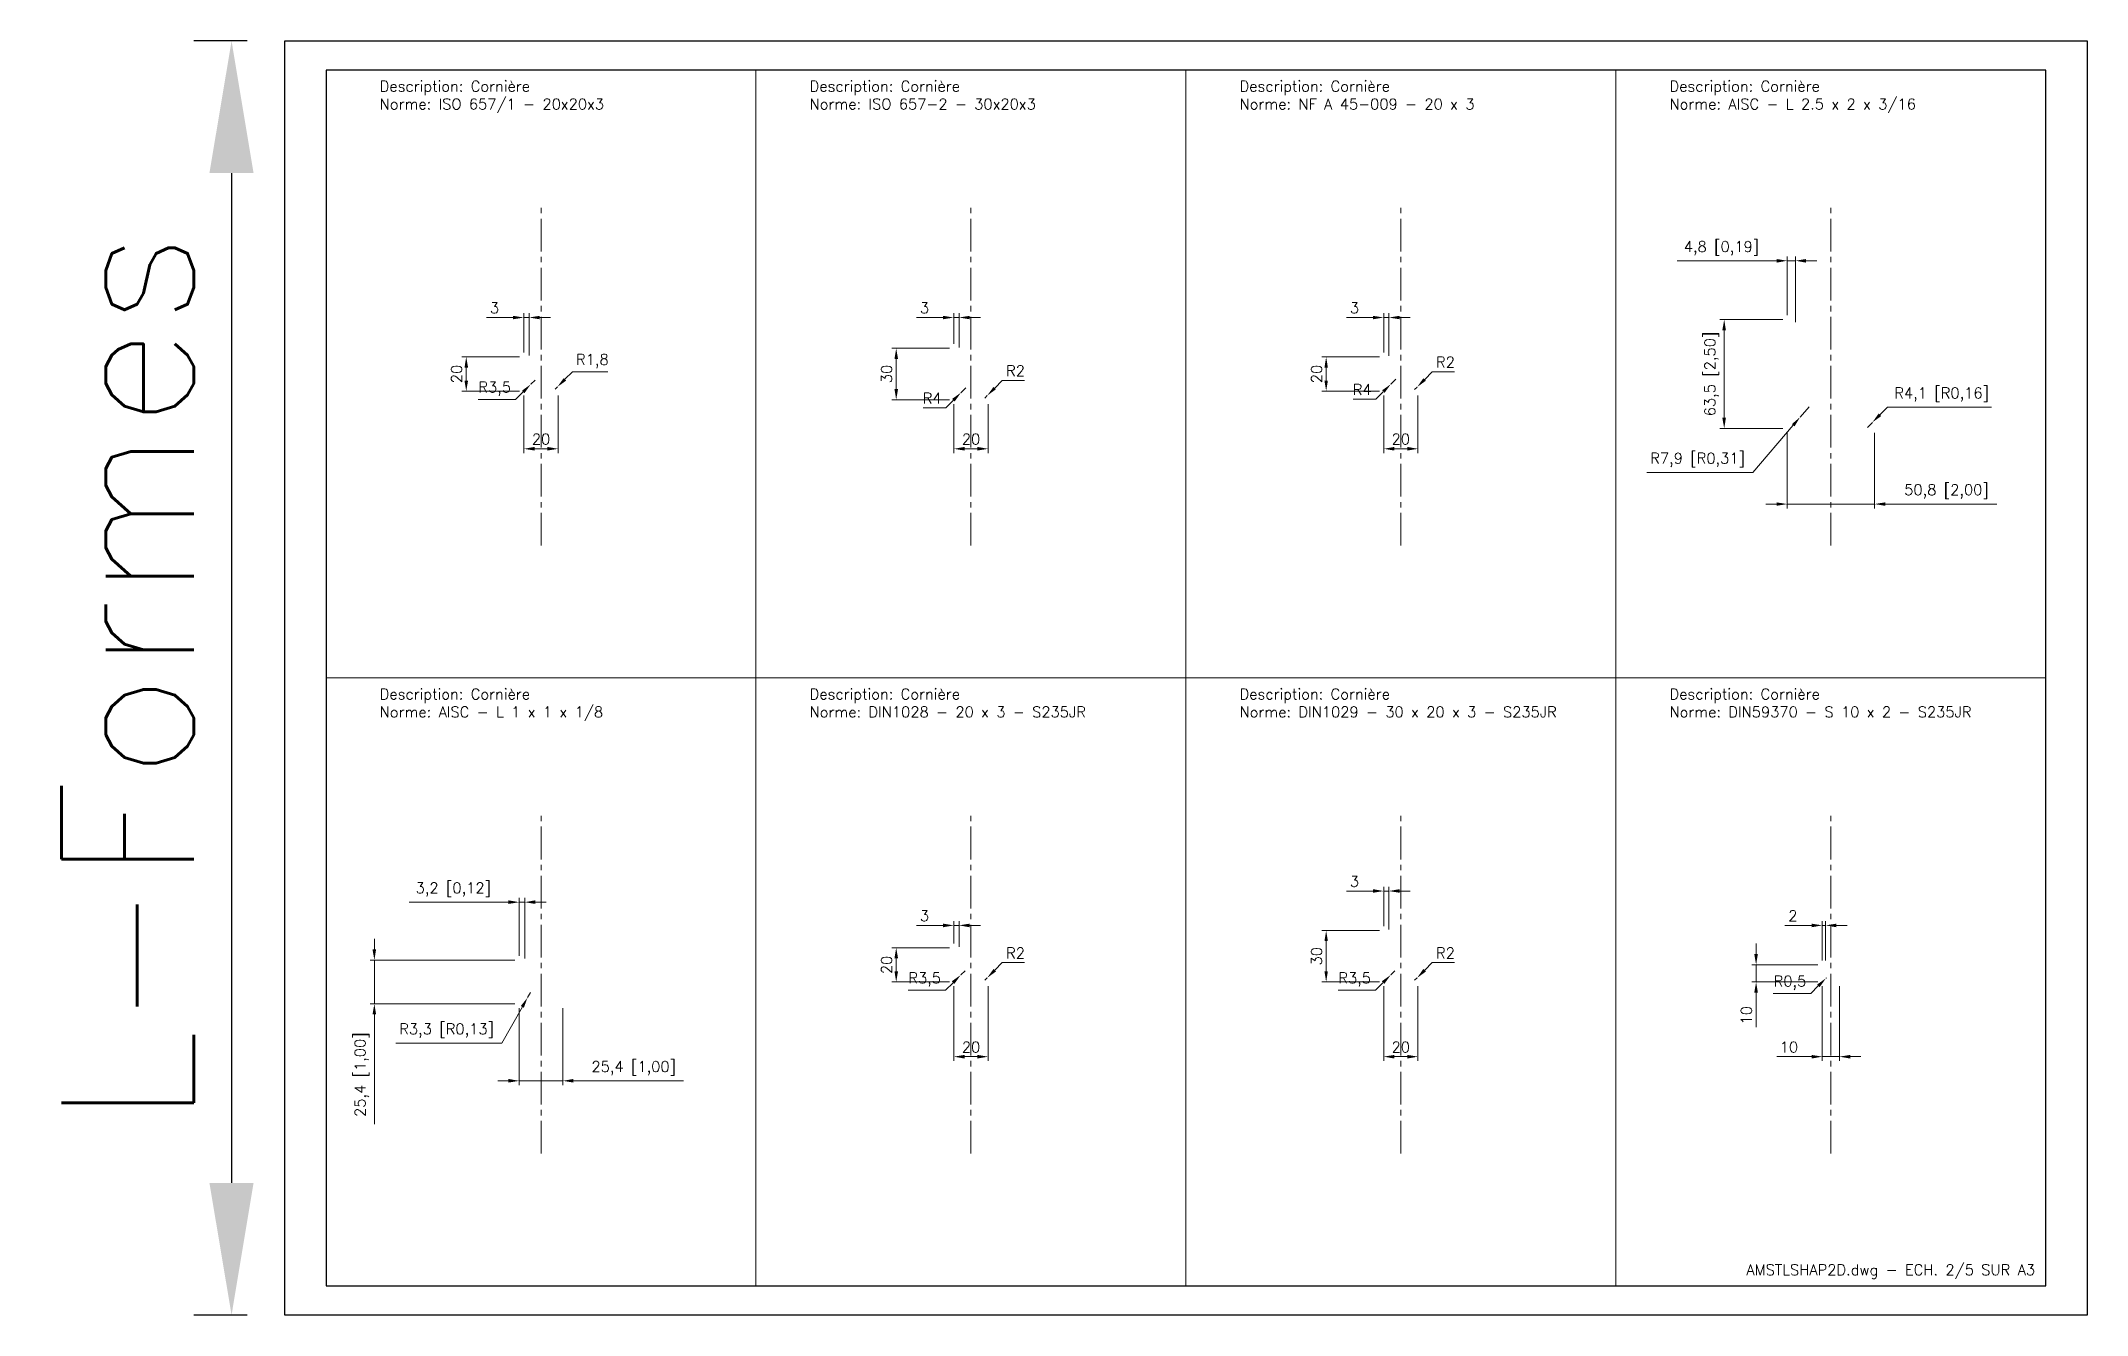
# Model space of a CAD drawing. Header units: millimetres. Extents: x -208 to 15225, y -440 to 4613.
# Drawn here: x -142 to 1050, y 1485 to 2228 of the extents above; entities that cross this region are included whole.
import ezdxf
from ezdxf.enums import TextEntityAlignment as Align

# ---------------------------------------------------------------- set-up
doc = ezdxf.new("R2010")
doc.units = ezdxf.units.MM
doc.linetypes.add('AXES2', pattern=[28.575, 19.05, -3.175, 3.175, -3.175])
doc.layers.get('Defpoints').update_dxf_attribs({"color": 41})
for name, color, linetype, lineweight in [('AXE', 2, 'AXES2', 18), ('COTE', 1, 'Continuous', 18), ('FIN', 1, 'Continuous', 18), ('TEXTE', 3, 'Continuous', 25)]:
    doc.layers.add(name, color=color, linetype=linetype, lineweight=lineweight)
doc.styles.get("Standard").update_dxf_attribs({"font": 'simplex.shx'})
doc.dimstyles.new('ALSTOM001', dxfattribs={"dimtxt": 3.5, "dimasz": 3.5, "dimexe": 1, "dimexo": 1, "dimgap": 1, "dimtad": 1, "dimrnd": 5e-09, "dimtxsty": 'Standard', "dimcen": 2.5, "dimclrd": 1, "dimclre": 1, "dimclrt": 3, "dimadec": 3, "dimazin": 2, "dimtm": 1e-09, "dimtfac": 1, "dimtmove": 0, "dimatfit": 0, "dimfxl": 1, "dimtolj": 1, "dimarcsym": 1})
doc.dimstyles.new('ALSTOM002_5SP', dxfattribs={"dimscale": 2.5, "dimtxt": 2.5, "dimasz": 2.5, "dimexe": 1, "dimexo": 1, "dimgap": 1, "dimtad": 1, "dimdec": 1, "dimtxsty": 'Standard', "dimcen": 2.5, "dimclrd": 1, "dimclre": 1, "dimclrt": 3, "dimadec": 1, "dimazin": 2, "dimtm": 1e-09, "dimtfac": 1, "dimtdec": 1, "dimtmove": 0, "dimatfit": 0, "dimfxl": 1, "dimtolj": 1, "dimtzin": 0, "dimlwd": 18, "dimlwe": 18, "dimarcsym": 1})
doc.dimstyles.new('ALSTOM002_5SP+ALTERN', dxfattribs={"dimscale": 2.5, "dimtxt": 2.5, "dimasz": 2.5, "dimexe": 1, "dimexo": 1, "dimgap": 1, "dimtad": 1, "dimdec": 1, "dimtxsty": 'Standard', "dimcen": 2.5, "dimclrd": 1, "dimclre": 1, "dimclrt": 3, "dimadec": 1, "dimazin": 2, "dimtm": 1e-09, "dimtfac": 1, "dimtdec": 1, "dimtmove": 0, "dimatfit": 0, "dimfxl": 1, "dimtolj": 1, "dimtzin": 0, "dimlwd": 18, "dimlwe": 18, "dimarcsym": 1})

msp = doc.modelspace()

# ---------------------------------------------------------------- texts
at = {"layer": 'TEXTE'}
msp.add_text('AMSTLSHAP2D.dwg - ECH. 2/5 SUR A3', height=6.25, dxfattribs=at).set_placement((1019.704, 1508.254), align=Align.RIGHT)
at = {"layer": 'TEXTE', "char_height": 6.25, "width": 215.81551, "attachment_point": 1}
for s, insert in [('Description: Cornière\\PNorme: ISO 657/1 - 20x20x3', (55.296, 2204.246)), ('Description: Cornière\\PNorme: ISO 657-2 - 30x20x3', (305.773, 2204.246)), ('Description: Cornière\\PNorme: NF A 45-009 - 20 x 3', (556.25, 2204.246)), ('Description: Cornière\\PNorme: AISC - L 2.5 x 2 x 3/16', (806.727, 2204.246)), ('Description: Cornière\\PNorme: AISC - L 1 x 1 x 1/8', (55.296, 1850)), ('Description: Cornière\\PNorme: DIN1028 - 20 x 3 - S235JR', (305.773, 1850)), ('Description: Cornière\\PNorme: DIN1029 - 30 x 20 x 3 - S235JR', (556.25, 1850)), ('Description: Cornière\\PNorme: DIN59370 - S 10 x 2 - S235JR', (806.727, 1850))]:
    msp.add_mtext(s, dxfattribs=dict(at, insert=insert))

# ---------------------------------------------------------------- blocks, each defined once
blk = doc.blocks.new('A3LASER')
at = {"color": 1}
for points in [[(-420, 0), (-420, 297), (0, 297), (0, 0)], [(-410.38, 6.8), (-9.62, 6.8), (-9.62, 290.2), (-410.38, 290.2)]]:
    blk.add_lwpolyline(points, close=True, dxfattribs=at)
blk = doc.blocks.new('*D153')
at = {"layer": 'COTE', "color": 1, "lineweight": 18, "transparency": 16777216}
for p, q in [((136.8, 2043.4), (103.2, 2043.4)), ((105.7, 2037.1), (105.7, 2029.6)), ((136.8, 2023.4), (103.2, 2023.4))]:
    blk.add_line(p, q, dxfattribs=at)
at = {"layer": 'COTE', "color": 1, "transparency": 16777216}
for points in [[(104.7, 2037.1), (106.8, 2037.1), (105.7, 2043.4)], [(104.7, 2029.6), (106.8, 2029.6), (105.7, 2023.4)]]:
    blk.add_solid(points, dxfattribs=at)
at = {"layer": 'Defpoints', "color": 0, "transparency": 16777216}
for p in [(139.3, 2043.4), (105.7, 2023.4), (139.3, 2023.4)]:
    blk.add_point(p, dxfattribs=at)
at = {"layer": 'COTE', "color": 3, "transparency": 16777216, "insert": (100.1, 2033.4), "char_height": 6.25, "attachment_point": 5, "rotation": 90}
blk.add_mtext('\\A1;20', dxfattribs=at)
blk = doc.blocks.new('*D154')
at = {"layer": 'COTE', "color": 1, "lineweight": 18, "transparency": 16777216}
for p, q in [((139.3, 2020.9), (139.3, 1987.3)), ((159.3, 2020.9), (159.3, 1987.3)), ((153, 1989.8), (145.5, 1989.8))]:
    blk.add_line(p, q, dxfattribs=at)
at = {"layer": 'COTE', "color": 1, "transparency": 16777216}
for points in [[(145.5, 1990.9), (145.5, 1988.8), (139.3, 1989.8)], [(153, 1990.9), (153, 1988.8), (159.3, 1989.8)]]:
    blk.add_solid(points, dxfattribs=at)
at = {"layer": 'Defpoints', "color": 0, "transparency": 16777216}
for p in [(139.3, 2023.4), (159.3, 2023.4), (139.3, 1989.8)]:
    blk.add_point(p, dxfattribs=at)
at = {"layer": 'COTE', "color": 3, "transparency": 16777216, "insert": (149.3, 1995.5), "char_height": 6.25, "attachment_point": 5}
blk.add_mtext('\\A1;20', dxfattribs=at)
blk = doc.blocks.new('*D155')
at = {"layer": 'COTE', "color": 1, "lineweight": 18, "transparency": 16777216}
for p, q in [((133, 2066.3), (117.6, 2066.3)), ((139.3, 2045.9), (139.3, 2068.8)), ((142.3, 2066.3), (139.3, 2066.3)), ((142.3, 2044.1), (142.3, 2068.8)), ((148.5, 2066.3), (154.8, 2066.3))]:
    blk.add_line(p, q, dxfattribs=at)
at = {"layer": 'COTE', "color": 1, "transparency": 16777216}
for points in [[(133, 2067.3), (133, 2065.3), (139.3, 2066.3)], [(148.5, 2067.3), (148.5, 2065.3), (142.3, 2066.3)]]:
    blk.add_solid(points, dxfattribs=at)
at = {"layer": 'Defpoints', "color": 0, "transparency": 16777216}
for p in [(139.3, 2066.3), (139.3, 2043.4), (142.3, 2041.6)]:
    blk.add_point(p, dxfattribs=at)
at = {"layer": 'COTE', "color": 3, "transparency": 16777216, "insert": (122.2, 2071.9), "char_height": 6.25, "attachment_point": 5}
blk.add_mtext('\\A1;3', dxfattribs=at)
blk = doc.blocks.new('*D156')
at = {"layer": 'COTE', "color": 1, "lineweight": 18, "transparency": 16777216}
for p, q in [((145.8, 2029.9), (143.3, 2027.4)), ((134.5, 2018.6), (112.6, 2018.6)), ((138.9, 2023), (134.5, 2018.6))]:
    blk.add_line(p, q, dxfattribs=at)
at = {"layer": 'COTE', "color": 1, "transparency": 16777216}
blk.add_solid([(138.2, 2023.7), (139.6, 2022.2), (143.3, 2027.4)], dxfattribs=at)
at = {"layer": 'Defpoints', "color": 0, "transparency": 16777216}
for p in [(143.3, 2027.4), (145.8, 2029.9)]:
    blk.add_point(p, dxfattribs=at)
at = {"layer": 'COTE', "color": 3, "transparency": 16777216, "insert": (122.3, 2024.8), "char_height": 6.25, "attachment_point": 5}
blk.add_mtext('\\A1;R3,5', dxfattribs=at)
blk = doc.blocks.new('*D157')
at = {"layer": 'COTE', "color": 1, "lineweight": 18, "transparency": 16777216}
for p, q in [((872.8, 2065.1), (836.1, 2065.1)), ((838.6, 2007.9), (838.6, 2058.9)), ((872.8, 2001.6), (836.1, 2001.6))]:
    blk.add_line(p, q, dxfattribs=at)
at = {"layer": 'COTE', "color": 1, "transparency": 16777216}
for points in [[(837.5, 2058.9), (839.6, 2058.9), (838.6, 2065.1)], [(837.5, 2007.9), (839.6, 2007.9), (838.6, 2001.6)]]:
    blk.add_solid(points, dxfattribs=at)
at = {"layer": 'Defpoints', "color": 0, "transparency": 16777216}
for p in [(838.6, 2065.1), (875.3, 2065.1), (875.3, 2001.6)]:
    blk.add_point(p, dxfattribs=at)
at = {"layer": 'COTE', "color": 3, "transparency": 16777216, "insert": (831.3, 2033.4), "char_height": 6.25, "attachment_point": 5, "rotation": 90}
blk.add_mtext('\\A1;63,5 [2,50]', dxfattribs=at)
blk = doc.blocks.new('*D158')
at = {"layer": 'COTE', "color": 1, "lineweight": 18, "transparency": 16777216}
for p, q in [((875.3, 1999.1), (875.3, 1955.1)), ((926.1, 1999.1), (926.1, 1955.1)), ((869.1, 1957.6), (862.8, 1957.6)), ((875.3, 1957.6), (926.1, 1957.6)), ((932.4, 1957.6), (997.5, 1957.6))]:
    blk.add_line(p, q, dxfattribs=at)
at = {"layer": 'COTE', "color": 1, "transparency": 16777216}
for points in [[(869.1, 1958.6), (869.1, 1956.6), (875.3, 1957.6)], [(932.4, 1958.6), (932.4, 1956.6), (926.1, 1957.6)]]:
    blk.add_solid(points, dxfattribs=at)
at = {"layer": 'Defpoints', "color": 0, "transparency": 16777216}
for p in [(875.3, 2001.6), (926.1, 2001.6), (926.1, 1957.6)]:
    blk.add_point(p, dxfattribs=at)
at = {"layer": 'COTE', "color": 3, "transparency": 16777216, "insert": (968.1, 1964.9), "char_height": 6.25, "attachment_point": 5}
blk.add_mtext('\\A1;50,8 [2,00]', dxfattribs=at)
blk = doc.blocks.new('*D159')
at = {"layer": 'COTE', "color": 1, "lineweight": 18, "transparency": 16777216}
for p, q in [((869.1, 2099.4), (811.1, 2099.4)), ((875.3, 2067.6), (875.3, 2101.9)), ((880.1, 2099.4), (875.3, 2099.4)), ((880.1, 2063.6), (880.1, 2101.9)), ((886.3, 2099.4), (892.6, 2099.4))]:
    blk.add_line(p, q, dxfattribs=at)
at = {"layer": 'COTE', "color": 1, "transparency": 16777216}
for points in [[(869.1, 2100.4), (869.1, 2098.3), (875.3, 2099.4)], [(886.3, 2100.4), (886.3, 2098.3), (880.1, 2099.4)]]:
    blk.add_solid(points, dxfattribs=at)
at = {"layer": 'Defpoints', "color": 0, "transparency": 16777216}
for p in [(875.3, 2099.4), (875.3, 2065.1), (880.1, 2061.1)]:
    blk.add_point(p, dxfattribs=at)
at = {"layer": 'COTE', "color": 3, "transparency": 16777216, "insert": (837, 2106.6), "char_height": 6.25, "attachment_point": 5}
blk.add_mtext('\\A1;4,8 [0,19]', dxfattribs=at)
blk = doc.blocks.new('*D160')
at = {"layer": 'COTE', "color": 1, "lineweight": 18, "transparency": 16777216}
for p, q in [((878.8, 2003.5), (855.2, 1976)), ((888, 2014.3), (882.8, 2008.3)), ((855.2, 1976), (793.5, 1976))]:
    blk.add_line(p, q, dxfattribs=at)
at = {"layer": 'COTE', "color": 1, "transparency": 16777216}
blk.add_solid([(878, 2004.2), (879.6, 2002.9), (882.8, 2008.3)], dxfattribs=at)
at = {"layer": 'Defpoints', "color": 0, "transparency": 16777216}
for p in [(882.8, 2008.3), (888, 2014.3)]:
    blk.add_point(p, dxfattribs=at)
at = {"layer": 'COTE', "color": 3, "transparency": 16777216, "insert": (823.1, 1983.3), "char_height": 6.25, "attachment_point": 5}
blk.add_mtext('\\A1;R7,9 [R0,31]', dxfattribs=at)
blk = doc.blocks.new('*D161')
at = {"layer": 'COTE', "color": 1, "lineweight": 18, "transparency": 16777216}
for p, q in [((136.6, 1663.9), (136.6, 1619)), ((162, 1663.9), (162, 1619)), ((130.3, 1621.5), (124.1, 1621.5)), ((136.6, 1621.5), (162, 1621.5)), ((168.2, 1621.5), (232.2, 1621.5))]:
    blk.add_line(p, q, dxfattribs=at)
at = {"layer": 'COTE', "color": 1, "transparency": 16777216}
for points in [[(130.3, 1622.6), (130.3, 1620.5), (136.6, 1621.5)], [(168.2, 1622.6), (168.2, 1620.5), (162, 1621.5)]]:
    blk.add_solid(points, dxfattribs=at)
at = {"layer": 'Defpoints', "color": 0, "transparency": 16777216}
for p in [(136.6, 1666.4), (162, 1666.4), (162, 1621.5)]:
    blk.add_point(p, dxfattribs=at)
at = {"layer": 'COTE', "color": 3, "transparency": 16777216, "insert": (203.3, 1628.8), "char_height": 6.25, "attachment_point": 5}
blk.add_mtext('\\A1;25,4 [1,00]', dxfattribs=at)
blk = doc.blocks.new('*D162')
at = {"layer": 'COTE', "color": 1, "lineweight": 18, "transparency": 16777216}
for p, q in [((52.2, 1698.1), (52.2, 1704.3)), ((134.1, 1691.8), (49.7, 1691.8)), ((52.2, 1691.8), (52.2, 1666.4)), ((134.1, 1666.4), (49.7, 1666.4)), ((52.2, 1660.2), (52.2, 1596.2))]:
    blk.add_line(p, q, dxfattribs=at)
at = {"layer": 'COTE', "color": 1, "transparency": 16777216}
for points in [[(51.1, 1698.1), (53.2, 1698.1), (52.2, 1691.8)], [(51.1, 1660.2), (53.2, 1660.2), (52.2, 1666.4)]]:
    blk.add_solid(points, dxfattribs=at)
at = {"layer": 'Defpoints', "color": 0, "transparency": 16777216}
for p in [(52.2, 1691.8), (136.6, 1691.8), (136.6, 1666.4)]:
    blk.add_point(p, dxfattribs=at)
at = {"layer": 'COTE', "color": 3, "transparency": 16777216, "insert": (44.9, 1625.1), "char_height": 6.25, "attachment_point": 5, "rotation": 90}
blk.add_mtext('\\A1;25,4 [1,00]', dxfattribs=at)
blk = doc.blocks.new('*D163')
at = {"layer": 'COTE', "color": 1, "lineweight": 18, "transparency": 16777216}
for p, q in [((130.3, 1725.6), (72.4, 1725.6)), ((136.6, 1694.3), (136.6, 1728.1)), ((139.8, 1725.6), (136.6, 1725.6)), ((139.8, 1692.8), (139.8, 1728.1)), ((146, 1725.6), (152.3, 1725.6))]:
    blk.add_line(p, q, dxfattribs=at)
at = {"layer": 'COTE', "color": 1, "transparency": 16777216}
for points in [[(130.3, 1726.7), (130.3, 1724.6), (136.6, 1725.6)], [(146, 1726.7), (146, 1724.6), (139.8, 1725.6)]]:
    blk.add_solid(points, dxfattribs=at)
at = {"layer": 'Defpoints', "color": 0, "transparency": 16777216}
for p in [(136.6, 1725.6), (136.6, 1691.8), (139.8, 1690.3)]:
    blk.add_point(p, dxfattribs=at)
at = {"layer": 'COTE', "color": 3, "transparency": 16777216, "insert": (98.2, 1732.9), "char_height": 6.25, "attachment_point": 5}
blk.add_mtext('\\A1;3,2 [0,12]', dxfattribs=at)
blk = doc.blocks.new('*D164')
at = {"layer": 'COTE', "color": 1, "lineweight": 18, "transparency": 16777216}
for p, q in [((143.1, 1672.9), (141.4, 1670)), ((138.4, 1664.6), (126.4, 1643.5)), ((126.4, 1643.5), (64.7, 1643.5))]:
    blk.add_line(p, q, dxfattribs=at)
at = {"layer": 'COTE', "color": 1, "transparency": 16777216}
blk.add_solid([(137.5, 1665.1), (139.3, 1664.1), (141.4, 1670)], dxfattribs=at)
at = {"layer": 'Defpoints', "color": 0, "transparency": 16777216}
for p in [(141.4, 1670), (143.1, 1672.9)]:
    blk.add_point(p, dxfattribs=at)
at = {"layer": 'COTE', "color": 3, "transparency": 16777216, "insert": (94.3, 1650.7), "char_height": 6.25, "attachment_point": 5}
blk.add_mtext('\\A1;R3,3 [R0,13]', dxfattribs=at)
blk = doc.blocks.new('*D285')
at = {"layer": 'COTE', "color": 1, "lineweight": 18, "transparency": 16777216}
for p, q in [((387.3, 2048.4), (353.7, 2048.4)), ((356.2, 2042.1), (356.2, 2024.6)), ((387.3, 2018.4), (353.7, 2018.4))]:
    blk.add_line(p, q, dxfattribs=at)
at = {"layer": 'COTE', "color": 1, "transparency": 16777216}
for points in [[(355.2, 2042.1), (357.3, 2042.1), (356.2, 2048.4)], [(355.2, 2024.6), (357.3, 2024.6), (356.2, 2018.4)]]:
    blk.add_solid(points, dxfattribs=at)
at = {"layer": 'Defpoints', "color": 0, "transparency": 16777216}
for p in [(389.8, 2048.4), (356.2, 2018.4), (389.8, 2018.4)]:
    blk.add_point(p, dxfattribs=at)
at = {"layer": 'COTE', "color": 3, "transparency": 16777216, "insert": (350.6, 2033.4), "char_height": 6.25, "attachment_point": 5, "rotation": 90}
blk.add_mtext('\\A1;30', dxfattribs=at)
blk = doc.blocks.new('*D286')
at = {"layer": 'COTE', "color": 1, "lineweight": 18, "transparency": 16777216}
for p, q in [((389.8, 2015.9), (389.8, 1987.3)), ((409.8, 2015.9), (409.8, 1987.3)), ((403.5, 1989.8), (396, 1989.8))]:
    blk.add_line(p, q, dxfattribs=at)
at = {"layer": 'COTE', "color": 1, "transparency": 16777216}
for points in [[(396, 1990.9), (396, 1988.8), (389.8, 1989.8)], [(403.5, 1990.9), (403.5, 1988.8), (409.8, 1989.8)]]:
    blk.add_solid(points, dxfattribs=at)
at = {"layer": 'Defpoints', "color": 0, "transparency": 16777216}
for p in [(389.8, 2018.4), (409.8, 2018.4), (389.8, 1989.8)]:
    blk.add_point(p, dxfattribs=at)
at = {"layer": 'COTE', "color": 3, "transparency": 16777216, "insert": (399.8, 1995.5), "char_height": 6.25, "attachment_point": 5}
blk.add_mtext('\\A1;20', dxfattribs=at)
blk = doc.blocks.new('*D287')
at = {"layer": 'COTE', "color": 1, "lineweight": 18, "transparency": 16777216}
for p, q in [((383.5, 2066.3), (368.1, 2066.3)), ((389.8, 2050.9), (389.8, 2068.8)), ((392.8, 2066.3), (389.8, 2066.3)), ((392.8, 2048.9), (392.8, 2068.8)), ((399, 2066.3), (405.3, 2066.3))]:
    blk.add_line(p, q, dxfattribs=at)
at = {"layer": 'COTE', "color": 1, "transparency": 16777216}
for points in [[(383.5, 2067.3), (383.5, 2065.3), (389.8, 2066.3)], [(399, 2067.3), (399, 2065.3), (392.8, 2066.3)]]:
    blk.add_solid(points, dxfattribs=at)
at = {"layer": 'Defpoints', "color": 0, "transparency": 16777216}
for p in [(389.8, 2066.3), (389.8, 2048.4), (392.8, 2046.4)]:
    blk.add_point(p, dxfattribs=at)
at = {"layer": 'COTE', "color": 3, "transparency": 16777216, "insert": (372.7, 2071.9), "char_height": 6.25, "attachment_point": 5}
blk.add_mtext('\\A1;3', dxfattribs=at)
blk = doc.blocks.new('*D288')
at = {"layer": 'COTE', "color": 1, "lineweight": 18, "transparency": 16777216}
for p, q in [((389.5, 2018.1), (385.1, 2013.7)), ((396.8, 2025.4), (393.9, 2022.5)), ((385.1, 2013.7), (371.9, 2013.7))]:
    blk.add_line(p, q, dxfattribs=at)
at = {"layer": 'COTE', "color": 1, "transparency": 16777216}
blk.add_solid([(388.8, 2018.9), (390.3, 2017.4), (393.9, 2022.5)], dxfattribs=at)
at = {"layer": 'Defpoints', "color": 0, "transparency": 16777216}
for p in [(393.9, 2022.5), (396.8, 2025.4)]:
    blk.add_point(p, dxfattribs=at)
at = {"layer": 'COTE', "color": 3, "transparency": 16777216, "insert": (377.2, 2019.3), "char_height": 6.25, "attachment_point": 5}
blk.add_mtext('\\A1;R4', dxfattribs=at)
blk = doc.blocks.new('*D289')
at = {"layer": 'COTE', "color": 1, "lineweight": 18, "transparency": 16777216}
for p, q in [((637.7, 2043.4), (604.2, 2043.4)), ((606.7, 2037.1), (606.7, 2029.6)), ((637.7, 2023.4), (604.2, 2023.4))]:
    blk.add_line(p, q, dxfattribs=at)
at = {"layer": 'COTE', "color": 1, "transparency": 16777216}
for points in [[(605.7, 2037.1), (607.7, 2037.1), (606.7, 2043.4)], [(605.7, 2029.6), (607.7, 2029.6), (606.7, 2023.4)]]:
    blk.add_solid(points, dxfattribs=at)
at = {"layer": 'Defpoints', "color": 0, "transparency": 16777216}
for p in [(640.2, 2043.4), (606.7, 2023.4), (640.2, 2023.4)]:
    blk.add_point(p, dxfattribs=at)
at = {"layer": 'COTE', "color": 3, "transparency": 16777216, "insert": (601.1, 2033.4), "char_height": 6.25, "attachment_point": 5, "rotation": 90}
blk.add_mtext('\\A1;20', dxfattribs=at)
blk = doc.blocks.new('*D290')
at = {"layer": 'COTE', "color": 1, "lineweight": 18, "transparency": 16777216}
for p, q in [((640.2, 2020.9), (640.2, 1987.3)), ((660.2, 2020.9), (660.2, 1987.3)), ((654, 1989.8), (646.5, 1989.8))]:
    blk.add_line(p, q, dxfattribs=at)
at = {"layer": 'COTE', "color": 1, "transparency": 16777216}
for points in [[(646.5, 1990.9), (646.5, 1988.8), (640.2, 1989.8)], [(654, 1990.9), (654, 1988.8), (660.2, 1989.8)]]:
    blk.add_solid(points, dxfattribs=at)
at = {"layer": 'Defpoints', "color": 0, "transparency": 16777216}
for p in [(640.2, 2023.4), (660.2, 2023.4), (640.2, 1989.8)]:
    blk.add_point(p, dxfattribs=at)
at = {"layer": 'COTE', "color": 3, "transparency": 16777216, "insert": (650.2, 1995.5), "char_height": 6.25, "attachment_point": 5}
blk.add_mtext('\\A1;20', dxfattribs=at)
blk = doc.blocks.new('*D291')
at = {"layer": 'COTE', "color": 1, "lineweight": 18, "transparency": 16777216}
for p, q in [((634, 2066.3), (618.6, 2066.3)), ((640.2, 2045.9), (640.2, 2068.8)), ((643.2, 2066.3), (640.2, 2066.3)), ((643.2, 2043.9), (643.2, 2068.8)), ((649.5, 2066.3), (655.7, 2066.3))]:
    blk.add_line(p, q, dxfattribs=at)
at = {"layer": 'COTE', "color": 1, "transparency": 16777216}
for points in [[(634, 2067.3), (634, 2065.3), (640.2, 2066.3)], [(649.5, 2067.3), (649.5, 2065.3), (643.2, 2066.3)]]:
    blk.add_solid(points, dxfattribs=at)
at = {"layer": 'Defpoints', "color": 0, "transparency": 16777216}
for p in [(640.2, 2066.3), (640.2, 2043.4), (643.2, 2041.4)]:
    blk.add_point(p, dxfattribs=at)
at = {"layer": 'COTE', "color": 3, "transparency": 16777216, "insert": (623.2, 2071.9), "char_height": 6.25, "attachment_point": 5}
blk.add_mtext('\\A1;3', dxfattribs=at)
blk = doc.blocks.new('*D292')
at = {"layer": 'COTE', "color": 1, "lineweight": 18, "transparency": 16777216}
for p, q in [((647.2, 2030.4), (644.4, 2027.5)), ((635.6, 2018.7), (622.4, 2018.7)), ((640, 2023.1), (635.6, 2018.7))]:
    blk.add_line(p, q, dxfattribs=at)
at = {"layer": 'COTE', "color": 1, "transparency": 16777216}
blk.add_solid([(639.3, 2023.9), (640.7, 2022.4), (644.4, 2027.5)], dxfattribs=at)
at = {"layer": 'Defpoints', "color": 0, "transparency": 16777216}
for p in [(644.4, 2027.5), (647.2, 2030.4)]:
    blk.add_point(p, dxfattribs=at)
at = {"layer": 'COTE', "color": 3, "transparency": 16777216, "insert": (627.7, 2024.3), "char_height": 6.25, "attachment_point": 5}
blk.add_mtext('\\A1;R4', dxfattribs=at)
blk = doc.blocks.new('*D293')
at = {"layer": 'COTE', "color": 1, "lineweight": 18, "transparency": 16777216}
for p, q in [((387.3, 1699.1), (353.7, 1699.1)), ((356.2, 1692.9), (356.2, 1685.4)), ((387.3, 1679.1), (353.7, 1679.1))]:
    blk.add_line(p, q, dxfattribs=at)
at = {"layer": 'COTE', "color": 1, "transparency": 16777216}
for points in [[(355.2, 1692.9), (357.3, 1692.9), (356.2, 1699.1)], [(355.2, 1685.4), (357.3, 1685.4), (356.2, 1679.1)]]:
    blk.add_solid(points, dxfattribs=at)
at = {"layer": 'Defpoints', "color": 0, "transparency": 16777216}
for p in [(389.8, 1699.1), (356.2, 1679.1), (389.8, 1679.1)]:
    blk.add_point(p, dxfattribs=at)
at = {"layer": 'COTE', "color": 3, "transparency": 16777216, "insert": (350.6, 1689.1), "char_height": 6.25, "attachment_point": 5, "rotation": 90}
blk.add_mtext('\\A1;20', dxfattribs=at)
blk = doc.blocks.new('*D294')
at = {"layer": 'COTE', "color": 1, "lineweight": 18, "transparency": 16777216}
for p, q in [((389.8, 1676.6), (389.8, 1633.1)), ((409.8, 1676.6), (409.8, 1633.1)), ((403.5, 1635.6), (396, 1635.6))]:
    blk.add_line(p, q, dxfattribs=at)
at = {"layer": 'COTE', "color": 1, "transparency": 16777216}
for points in [[(396, 1636.6), (396, 1634.5), (389.8, 1635.6)], [(403.5, 1636.6), (403.5, 1634.5), (409.8, 1635.6)]]:
    blk.add_solid(points, dxfattribs=at)
at = {"layer": 'Defpoints', "color": 0, "transparency": 16777216}
for p in [(389.8, 1679.1), (409.8, 1679.1), (389.8, 1635.6)]:
    blk.add_point(p, dxfattribs=at)
at = {"layer": 'COTE', "color": 3, "transparency": 16777216, "insert": (399.8, 1641.2), "char_height": 6.25, "attachment_point": 5}
blk.add_mtext('\\A1;20', dxfattribs=at)
blk = doc.blocks.new('*D295')
at = {"layer": 'COTE', "color": 1, "lineweight": 18, "transparency": 16777216}
for p, q in [((383.5, 1712.1), (368.1, 1712.1)), ((389.8, 1701.6), (389.8, 1714.6)), ((392.8, 1712.1), (389.8, 1712.1)), ((392.8, 1699.6), (392.8, 1714.6)), ((399, 1712.1), (405.3, 1712.1))]:
    blk.add_line(p, q, dxfattribs=at)
at = {"layer": 'COTE', "color": 1, "transparency": 16777216}
for points in [[(383.5, 1713.1), (383.5, 1711), (389.8, 1712.1)], [(399, 1713.1), (399, 1711), (392.8, 1712.1)]]:
    blk.add_solid(points, dxfattribs=at)
at = {"layer": 'Defpoints', "color": 0, "transparency": 16777216}
for p in [(389.8, 1712.1), (389.8, 1699.1), (392.8, 1697.1)]:
    blk.add_point(p, dxfattribs=at)
at = {"layer": 'COTE', "color": 3, "transparency": 16777216, "insert": (372.7, 1717.7), "char_height": 6.25, "attachment_point": 5}
blk.add_mtext('\\A1;3', dxfattribs=at)
blk = doc.blocks.new('*D296')
at = {"layer": 'COTE', "color": 1, "lineweight": 18, "transparency": 16777216}
for p, q in [((396.3, 1685.6), (393.8, 1683.2)), ((384.9, 1674.3), (363.1, 1674.3)), ((389.4, 1678.7), (384.9, 1674.3))]:
    blk.add_line(p, q, dxfattribs=at)
at = {"layer": 'COTE', "color": 1, "transparency": 16777216}
blk.add_solid([(388.6, 1679.5), (390.1, 1678), (393.8, 1683.2)], dxfattribs=at)
at = {"layer": 'Defpoints', "color": 0, "transparency": 16777216}
for p in [(393.8, 1683.2), (396.3, 1685.6)]:
    blk.add_point(p, dxfattribs=at)
at = {"layer": 'COTE', "color": 3, "transparency": 16777216, "insert": (372.8, 1680.5), "char_height": 6.25, "attachment_point": 5}
blk.add_mtext('\\A1;R3,5', dxfattribs=at)
blk = doc.blocks.new('*D297')
at = {"layer": 'COTE', "color": 1, "lineweight": 18, "transparency": 16777216}
for p, q in [((637.7, 1709.1), (604.2, 1709.1)), ((606.7, 1702.9), (606.7, 1685.4)), ((637.7, 1679.1), (604.2, 1679.1))]:
    blk.add_line(p, q, dxfattribs=at)
at = {"layer": 'COTE', "color": 1, "transparency": 16777216}
for points in [[(605.7, 1702.9), (607.7, 1702.9), (606.7, 1709.1)], [(605.7, 1685.4), (607.7, 1685.4), (606.7, 1679.1)]]:
    blk.add_solid(points, dxfattribs=at)
at = {"layer": 'Defpoints', "color": 0, "transparency": 16777216}
for p in [(640.2, 1709.1), (606.7, 1679.1), (640.2, 1679.1)]:
    blk.add_point(p, dxfattribs=at)
at = {"layer": 'COTE', "color": 3, "transparency": 16777216, "insert": (601.1, 1694.1), "char_height": 6.25, "attachment_point": 5, "rotation": 90}
blk.add_mtext('\\A1;30', dxfattribs=at)
blk = doc.blocks.new('*D298')
at = {"layer": 'COTE', "color": 1, "lineweight": 18, "transparency": 16777216}
for p, q in [((640.2, 1676.6), (640.2, 1633.1)), ((660.2, 1676.6), (660.2, 1633.1)), ((654, 1635.6), (646.5, 1635.6))]:
    blk.add_line(p, q, dxfattribs=at)
at = {"layer": 'COTE', "color": 1, "transparency": 16777216}
for points in [[(646.5, 1636.6), (646.5, 1634.5), (640.2, 1635.6)], [(654, 1636.6), (654, 1634.5), (660.2, 1635.6)]]:
    blk.add_solid(points, dxfattribs=at)
at = {"layer": 'Defpoints', "color": 0, "transparency": 16777216}
for p in [(640.2, 1679.1), (660.2, 1679.1), (640.2, 1635.6)]:
    blk.add_point(p, dxfattribs=at)
at = {"layer": 'COTE', "color": 3, "transparency": 16777216, "insert": (650.2, 1641.2), "char_height": 6.25, "attachment_point": 5}
blk.add_mtext('\\A1;20', dxfattribs=at)
blk = doc.blocks.new('*D299')
at = {"layer": 'COTE', "color": 1, "lineweight": 18, "transparency": 16777216}
for p, q in [((634, 1732.1), (618.6, 1732.1)), ((640.2, 1711.6), (640.2, 1734.6)), ((643.2, 1732.1), (640.2, 1732.1)), ((643.2, 1709.6), (643.2, 1734.6)), ((649.5, 1732.1), (655.7, 1732.1))]:
    blk.add_line(p, q, dxfattribs=at)
at = {"layer": 'COTE', "color": 1, "transparency": 16777216}
for points in [[(634, 1733.2), (634, 1731.1), (640.2, 1732.1)], [(649.5, 1733.2), (649.5, 1731.1), (643.2, 1732.1)]]:
    blk.add_solid(points, dxfattribs=at)
at = {"layer": 'Defpoints', "color": 0, "transparency": 16777216}
for p in [(640.2, 1732.1), (640.2, 1709.1), (643.2, 1707.1)]:
    blk.add_point(p, dxfattribs=at)
at = {"layer": 'COTE', "color": 3, "transparency": 16777216, "insert": (623.2, 1737.7), "char_height": 6.25, "attachment_point": 5}
blk.add_mtext('\\A1;3', dxfattribs=at)
blk = doc.blocks.new('*D300')
at = {"layer": 'COTE', "color": 1, "lineweight": 18, "transparency": 16777216}
for p, q in [((646.7, 1685.6), (644.3, 1683.2)), ((635.4, 1674.3), (613.6, 1674.3)), ((639.8, 1678.7), (635.4, 1674.3))]:
    blk.add_line(p, q, dxfattribs=at)
at = {"layer": 'COTE', "color": 1, "transparency": 16777216}
blk.add_solid([(639.1, 1679.5), (640.6, 1678), (644.3, 1683.2)], dxfattribs=at)
at = {"layer": 'Defpoints', "color": 0, "transparency": 16777216}
for p in [(644.3, 1683.2), (646.7, 1685.6)]:
    blk.add_point(p, dxfattribs=at)
at = {"layer": 'COTE', "color": 3, "transparency": 16777216, "insert": (623.3, 1680.5), "char_height": 6.25, "attachment_point": 5}
blk.add_mtext('\\A1;R3,5', dxfattribs=at)
blk = doc.blocks.new('*D301')
at = {"layer": 'COTE', "color": 1, "lineweight": 18, "transparency": 16777216}
for p, q in [((857.2, 1695.4), (857.2, 1701.6)), ((893.2, 1689.1), (854.7, 1689.1)), ((857.2, 1689.1), (857.2, 1679.1)), ((893.2, 1679.1), (854.7, 1679.1)), ((857.2, 1672.9), (857.2, 1652.7))]:
    blk.add_line(p, q, dxfattribs=at)
at = {"layer": 'COTE', "color": 1, "transparency": 16777216}
for points in [[(856.1, 1695.4), (858.2, 1695.4), (857.2, 1689.1)], [(856.1, 1672.9), (858.2, 1672.9), (857.2, 1679.1)]]:
    blk.add_solid(points, dxfattribs=at)
at = {"layer": 'Defpoints', "color": 0, "transparency": 16777216}
for p in [(895.7, 1689.1), (857.2, 1679.1), (895.7, 1679.1)]:
    blk.add_point(p, dxfattribs=at)
at = {"layer": 'COTE', "color": 3, "transparency": 16777216, "insert": (851.5, 1659.7), "char_height": 6.25, "attachment_point": 5, "rotation": 90}
blk.add_mtext('\\A1;10', dxfattribs=at)
blk = doc.blocks.new('*D302')
at = {"layer": 'COTE', "color": 1, "lineweight": 18, "transparency": 16777216}
for p, q in [((895.7, 1676.6), (895.7, 1633.1)), ((905.7, 1676.6), (905.7, 1633.1)), ((889.5, 1635.6), (869.3, 1635.6)), ((905.7, 1635.6), (895.7, 1635.6)), ((912, 1635.6), (918.2, 1635.6))]:
    blk.add_line(p, q, dxfattribs=at)
at = {"layer": 'COTE', "color": 1, "transparency": 16777216}
for points in [[(889.5, 1636.6), (889.5, 1634.5), (895.7, 1635.6)], [(912, 1636.6), (912, 1634.5), (905.7, 1635.6)]]:
    blk.add_solid(points, dxfattribs=at)
at = {"layer": 'Defpoints', "color": 0, "transparency": 16777216}
for p in [(895.7, 1679.1), (905.7, 1679.1), (895.7, 1635.6)]:
    blk.add_point(p, dxfattribs=at)
at = {"layer": 'COTE', "color": 3, "transparency": 16777216, "insert": (876.3, 1641.2), "char_height": 6.25, "attachment_point": 5}
blk.add_mtext('\\A1;10', dxfattribs=at)
blk = doc.blocks.new('*D303')
at = {"layer": 'COTE', "color": 1, "lineweight": 18, "transparency": 16777216}
for p, q in [((889.5, 1712.1), (874, 1712.1)), ((895.7, 1691.6), (895.7, 1714.6)), ((897.7, 1712.1), (895.7, 1712.1)), ((897.7, 1691.6), (897.7, 1714.6)), ((904, 1712.1), (910.2, 1712.1))]:
    blk.add_line(p, q, dxfattribs=at)
at = {"layer": 'COTE', "color": 1, "transparency": 16777216}
for points in [[(889.5, 1713.1), (889.5, 1711), (895.7, 1712.1)], [(904, 1713.1), (904, 1711), (897.7, 1712.1)]]:
    blk.add_solid(points, dxfattribs=at)
at = {"layer": 'Defpoints', "color": 0, "transparency": 16777216}
for p in [(895.7, 1712.1), (895.7, 1689.1), (897.7, 1689.1)]:
    blk.add_point(p, dxfattribs=at)
at = {"layer": 'COTE', "color": 3, "transparency": 16777216, "insert": (878.6, 1717.7), "char_height": 6.25, "attachment_point": 5}
blk.add_mtext('\\A1;2', dxfattribs=at)
blk = doc.blocks.new('*D304')
at = {"layer": 'COTE', "color": 1, "lineweight": 18, "transparency": 16777216}
for p, q in [((898.2, 1681.6), (897.9, 1681.3)), ((889, 1672.4), (867.2, 1672.4)), ((893.4, 1676.9), (889, 1672.4))]:
    blk.add_line(p, q, dxfattribs=at)
at = {"layer": 'COTE', "color": 1, "transparency": 16777216}
blk.add_solid([(892.7, 1677.6), (894.2, 1676.1), (897.9, 1681.3)], dxfattribs=at)
at = {"layer": 'Defpoints', "color": 0, "transparency": 16777216}
for p in [(897.9, 1681.3), (898.2, 1681.6)]:
    blk.add_point(p, dxfattribs=at)
at = {"layer": 'COTE', "color": 3, "transparency": 16777216, "insert": (876.9, 1678.7), "char_height": 6.25, "attachment_point": 5}
blk.add_mtext('\\A1;R0,5', dxfattribs=at)
blk = doc.blocks.new('*D333')
at = {"layer": 'COTE', "color": 1, "lineweight": 18, "transparency": 16777216}
for p, q in [((163.2, 2030.3), (167.6, 2034.7)), ((167.6, 2034.7), (188.3, 2034.7)), ((157.5, 2024.6), (158.8, 2025.9))]:
    blk.add_line(p, q, dxfattribs=at)
at = {"layer": 'COTE', "color": 1, "transparency": 16777216}
blk.add_solid([(162.5, 2031), (163.9, 2029.5), (158.8, 2025.9)], dxfattribs=at)
at = {"layer": 'Defpoints', "color": 0, "transparency": 16777216}
for p in [(157.5, 2024.6), (158.8, 2025.9)]:
    blk.add_point(p, dxfattribs=at)
at = {"layer": 'COTE', "color": 3, "transparency": 16777216, "insert": (179.2, 2040.9), "char_height": 6.25, "attachment_point": 5}
blk.add_mtext('\\A1;R1,8', dxfattribs=at)
blk = doc.blocks.new('*D334')
at = {"layer": 'COTE', "color": 1, "lineweight": 18, "transparency": 16777216}
for p, q in [((413.6, 2025.2), (418, 2029.6)), ((418, 2029.6), (430.9, 2029.6)), ((407.8, 2019.4), (409.2, 2020.8))]:
    blk.add_line(p, q, dxfattribs=at)
at = {"layer": 'COTE', "color": 1, "transparency": 16777216}
blk.add_solid([(412.9, 2025.9), (414.3, 2024.5), (409.2, 2020.8)], dxfattribs=at)
at = {"layer": 'Defpoints', "color": 0, "transparency": 16777216}
for p in [(407.8, 2019.4), (409.2, 2020.8)]:
    blk.add_point(p, dxfattribs=at)
at = {"layer": 'COTE', "color": 3, "transparency": 16777216, "insert": (425.7, 2035.3), "char_height": 6.25, "attachment_point": 5}
blk.add_mtext('\\A1;R2', dxfattribs=at)
blk = doc.blocks.new('*D335')
at = {"layer": 'COTE', "color": 1, "lineweight": 18, "transparency": 16777216}
for p, q in [((664.1, 2030.2), (668.5, 2034.6)), ((668.5, 2034.6), (681.4, 2034.6)), ((658.2, 2024.4), (659.7, 2025.8))]:
    blk.add_line(p, q, dxfattribs=at)
at = {"layer": 'COTE', "color": 1, "transparency": 16777216}
blk.add_solid([(663.3, 2030.9), (664.8, 2029.5), (659.7, 2025.8)], dxfattribs=at)
at = {"layer": 'Defpoints', "color": 0, "transparency": 16777216}
for p in [(658.2, 2024.4), (659.7, 2025.8)]:
    blk.add_point(p, dxfattribs=at)
at = {"layer": 'COTE', "color": 3, "transparency": 16777216, "insert": (676.2, 2040.3), "char_height": 6.25, "attachment_point": 5}
blk.add_mtext('\\A1;R2', dxfattribs=at)
blk = doc.blocks.new('*D336')
at = {"layer": 'COTE', "color": 1, "lineweight": 18, "transparency": 16777216}
for p, q in [((922.1, 2002.3), (924.9, 2005.2)), ((929.3, 2009.6), (933.8, 2014)), ((933.8, 2014), (994.3, 2014))]:
    blk.add_line(p, q, dxfattribs=at)
at = {"layer": 'COTE', "color": 1, "transparency": 16777216}
blk.add_solid([(928.6, 2010.4), (930.1, 2008.9), (924.9, 2005.2)], dxfattribs=at)
at = {"layer": 'Defpoints', "color": 0, "transparency": 16777216}
for p in [(924.9, 2005.2), (922.1, 2002.3)]:
    blk.add_point(p, dxfattribs=at)
at = {"layer": 'COTE', "color": 3, "transparency": 16777216, "insert": (965.3, 2021.3), "char_height": 6.25, "attachment_point": 5}
blk.add_mtext('\\A1;R4,1 [R0,16]', dxfattribs=at)
blk = doc.blocks.new('*D337')
at = {"layer": 'COTE', "color": 1, "lineweight": 18, "transparency": 16777216}
for p, q in [((407.8, 1680.1), (409.2, 1681.5)), ((413.6, 1686), (418, 1690.4)), ((418, 1690.4), (430.9, 1690.4))]:
    blk.add_line(p, q, dxfattribs=at)
at = {"layer": 'COTE', "color": 1, "transparency": 16777216}
blk.add_solid([(412.9, 1686.7), (414.3, 1685.2), (409.2, 1681.5)], dxfattribs=at)
at = {"layer": 'Defpoints', "color": 0, "transparency": 16777216}
for p in [(409.2, 1681.5), (407.8, 1680.1)]:
    blk.add_point(p, dxfattribs=at)
at = {"layer": 'COTE', "color": 3, "transparency": 16777216, "insert": (425.7, 1696), "char_height": 6.25, "attachment_point": 5}
blk.add_mtext('\\A1;R2', dxfattribs=at)
blk = doc.blocks.new('*D338')
at = {"layer": 'COTE', "color": 1, "lineweight": 18, "transparency": 16777216}
for p, q in [((658.2, 1680.1), (659.7, 1681.5)), ((664.1, 1686), (668.5, 1690.4)), ((668.5, 1690.4), (681.4, 1690.4))]:
    blk.add_line(p, q, dxfattribs=at)
at = {"layer": 'COTE', "color": 1, "transparency": 16777216}
blk.add_solid([(663.3, 1686.7), (664.8, 1685.2), (659.7, 1681.5)], dxfattribs=at)
at = {"layer": 'Defpoints', "color": 0, "transparency": 16777216}
for p in [(659.7, 1681.5), (658.2, 1680.1)]:
    blk.add_point(p, dxfattribs=at)
at = {"layer": 'COTE', "color": 3, "transparency": 16777216, "insert": (676.2, 1696), "char_height": 6.25, "attachment_point": 5}
blk.add_mtext('\\A1;R2', dxfattribs=at)
blk = doc.blocks.new('*D145')
at = {"layer": 'COTE', "color": 1, "lineweight": -2, "transparency": 16777216}
for p, q in [((-22, 2227.5), (-53, 2227.5)), ((-31, 2150.5), (-31, 1562)), ((-22, 1485), (-53, 1485))]:
    blk.add_line(p, q, dxfattribs=at)
at = {"layer": 'COTE', "color": 1, "transparency": 16777216}
for points in [[(-43.9, 2150.5), (-18.2, 2150.5), (-31, 2227.5)], [(-43.9, 1562), (-18.2, 1562), (-31, 1485)]]:
    blk.add_solid(points, dxfattribs=at)
at = {"layer": 'Defpoints', "color": 0, "transparency": 16777216}
for p in [(0, 2227.5), (-31, 1485), (0, 1485)]:
    blk.add_point(p, dxfattribs=at)
at = {"layer": 'COTE', "color": 3, "transparency": 16777216, "insert": (-91.5, 1856.2), "char_height": 77, "attachment_point": 5, "rotation": 90}
blk.add_mtext('\\A1;L-Formes', dxfattribs=at)

# ---------------------------------------------------------------- dimensions: what is measured, and where the dimension line sits
at = {"layer": 'COTE'}
dim = msp.add_linear_dim(base=(-31.042, 1485), p1=(0, 2227.5), p2=(0, 1485), angle=90, text='L-Formes', dimstyle='ALSTOM001', override={"dimscale": 22, "dimtoh": 1}, dxfattribs=at)
dim.commit()
dim.dimension.update_dxf_attribs({"geometry": '*D145', "text_midpoint": (-31.042, 1856.25), "dimtype": 160})
for base, p1, p2, dimstyle, picture, middle in [((875.316, 2099.357), (880.078, 2061.059), (875.316, 2065.123), 'ALSTOM002_5SP+ALTERN', '*D159', (836.953, 2106.618)), ((139.284, 2066.298), (142.284, 2041.623), (139.284, 2043.373), 'ALSTOM002_5SP', '*D155', (122.201, 2071.923)), ((389.761, 2066.298), (392.761, 2046.373), (389.761, 2048.373), 'ALSTOM002_5SP', '*D287', (372.678, 2071.923)), ((640.239, 2066.298), (643.239, 2041.373), (640.239, 2043.373), 'ALSTOM002_5SP', '*D291', (623.155, 2071.923)), ((139.284, 1989.826), (159.284, 2023.373), (139.284, 2023.373), 'ALSTOM002_5SP', '*D154', (149.284, 1995.451)), ((389.761, 1989.826), (409.761, 2018.373), (389.761, 2018.373), 'ALSTOM002_5SP', '*D286', (399.761, 1995.451)), ((640.239, 1989.826), (660.239, 2023.373), (640.239, 2023.373), 'ALSTOM002_5SP', '*D290', (650.239, 1995.451)), ((926.116, 1957.592), (875.316, 2001.623), (926.116, 2001.623), 'ALSTOM002_5SP+ALTERN', '*D158', (968.05, 1964.854)), ((136.584, 1725.643), (139.759, 1690.303), (136.584, 1691.827), 'ALSTOM002_5SP+ALTERN', '*D163', (98.221, 1732.905)), ((640.239, 1732.11), (643.239, 1707.127), (640.239, 1709.127), 'ALSTOM002_5SP', '*D299', (623.155, 1737.735)), ((389.761, 1712.052), (392.761, 1697.127), (389.761, 1699.127), 'ALSTOM002_5SP', '*D295', (372.678, 1717.677)), ((895.716, 1712.052), (897.716, 1689.127), (895.716, 1689.127), 'ALSTOM002_5SP', '*D303', (878.632, 1717.677)), ((389.761, 1635.58), (409.761, 1679.127), (389.761, 1679.127), 'ALSTOM002_5SP', '*D294', (399.761, 1641.205)), ((640.239, 1635.58), (660.239, 1679.127), (640.239, 1679.127), 'ALSTOM002_5SP', '*D298', (650.239, 1641.205)), ((895.716, 1635.58), (905.716, 1679.127), (895.716, 1679.127), 'ALSTOM002_5SP', '*D302', (876.251, 1641.205)), ((161.984, 1621.542), (136.584, 1666.427), (161.984, 1666.427), 'ALSTOM002_5SP+ALTERN', '*D161', (203.324, 1628.804))]:
    dim = msp.add_linear_dim(base=base, p1=p1, p2=p2, dimstyle=dimstyle, dxfattribs=at)
    dim.commit()
    dim.dimension.update_dxf_attribs({"geometry": picture, "text_midpoint": middle})
for base, p1, p2, dimstyle, picture, middle in [((838.581, 2065.123), (875.316, 2001.623), (875.316, 2065.123), 'ALSTOM002_5SP+ALTERN', '*D157', (831.319, 2033.373)), ((105.737, 2023.373), (139.284, 2043.373), (139.284, 2023.373), 'ALSTOM002_5SP', '*D153', (100.112, 2033.373)), ((356.215, 2018.373), (389.761, 2048.373), (389.761, 2018.373), 'ALSTOM002_5SP', '*D285', (350.59, 2033.373)), ((606.692, 2023.373), (640.239, 2043.373), (640.239, 2023.373), 'ALSTOM002_5SP', '*D289', (601.067, 2033.373)), ((606.692, 1679.127), (640.239, 1709.127), (640.239, 1679.127), 'ALSTOM002_5SP', '*D297', (601.067, 1694.127)), ((356.215, 1679.127), (389.761, 1699.127), (389.761, 1679.127), 'ALSTOM002_5SP', '*D293', (350.59, 1689.127)), ((857.169, 1679.127), (895.716, 1689.127), (895.716, 1679.127), 'ALSTOM002_5SP', '*D301', (851.544, 1659.663))]:
    dim = msp.add_linear_dim(base=base, p1=p1, p2=p2, angle=90, dimstyle=dimstyle, dxfattribs=at)
    dim.commit()
    dim.dimension.update_dxf_attribs({"geometry": picture, "text_midpoint": middle})
for center, mpoint, dimstyle, picture, middle in [((157.5344, 2024.6231), (158.7718, 2025.8605), 'ALSTOM002_5SP', '*D333', (179.188, 2040.9196)), ((407.761, 2019.373), (409.176, 2020.787), 'ALSTOM002_5SP', '*D334', (425.723, 2035.251)), ((658.239, 2024.373), (659.653, 2025.787), 'ALSTOM002_5SP', '*D335', (676.2, 2040.251)), ((145.784, 2029.873), (143.309, 2027.398), 'ALSTOM002_5SP', '*D156', (122.298, 2024.78)), ((647.239, 2030.373), (644.41, 2027.545), 'ALSTOM002_5SP', '*D292', (627.714, 2024.331)), ((922.052, 2002.322), (924.925, 2005.195), 'ALSTOM002_5SP+ALTERN', '*D336', (965.282, 2021.296)), ((396.761, 2025.373), (393.933, 2022.545), 'ALSTOM002_5SP', '*D288', (377.237, 2019.331)), ((407.761, 1680.127), (409.176, 1681.541), 'ALSTOM002_5SP', '*D337', (425.723, 1696.005)), ((658.239, 1680.127), (659.653, 1681.541), 'ALSTOM002_5SP', '*D338', (676.2, 1696.005)), ((396.261, 1685.627), (393.787, 1683.152), 'ALSTOM002_5SP', '*D296', (372.775, 1680.533)), ((646.739, 1685.627), (644.264, 1683.152), 'ALSTOM002_5SP', '*D300', (623.252, 1680.533)), ((898.216, 1681.627), (897.862, 1681.273), 'ALSTOM002_5SP', '*D304', (876.851, 1678.655))]:
    dim = msp.add_radius_dim(center=center, mpoint=mpoint, dimstyle=dimstyle, override={"dimtoh": 1}, dxfattribs=at)
    dim.commit()
    dim.dimension.update_dxf_attribs({"geometry": picture, "text_midpoint": middle})
for center, mpoint, picture, middle in [((887.952, 2014.26), (882.833, 2008.277), '*D160', (823.107, 1976.006)), ((143.061, 1672.904), (141.438, 1670.028), '*D164', (94.322, 1643.452))]:
    dim = msp.add_radius_dim(center=center, mpoint=mpoint, dimstyle='ALSTOM002_5SP+ALTERN', override={"dimtoh": 1}, dxfattribs=at)
    dim.commit()
    dim.dimension.update_dxf_attribs({"geometry": picture, "text_midpoint": middle, "dimtype": 164})
dim = msp.add_linear_dim(base=(52.153, 1691.827), p1=(136.584, 1666.427), p2=(136.584, 1691.827), angle=90, dimstyle='ALSTOM002_5SP+ALTERN', dxfattribs=at)
dim.commit()
dim.dimension.update_dxf_attribs({"geometry": '*D162', "text_midpoint": (52.153, 1625.088), "dimtype": 160})

# ---------------------------------------------------------------- linework, layer by layer
at = {"layer": 'AXE'}
for p, q in [((149.284, 1933.373), (149.284, 2133.373)), ((399.761, 1933.373), (399.761, 2133.373)), ((650.239, 1933.373), (650.239, 2133.373)), ((900.716, 1933.373), (900.716, 2133.373)), ((149.284, 1579.127), (149.284, 1779.127)), ((399.761, 1579.127), (399.761, 1779.127)), ((650.239, 1579.127), (650.239, 1779.127)), ((900.716, 1579.127), (900.716, 1779.127))]:
    msp.add_line(p, q, dxfattribs=at)
at = {"layer": 'FIN'}
for p, q in [((274.523, 2210.496), (274.523, 1502.004)), ((525, 2210.496), (525, 1502.004)), ((775.477, 2210.496), (775.477, 1502.004)), ((24.046, 1856.25), (1025.954, 1856.25))]:
    msp.add_line(p, q, dxfattribs=at)

# ---------------------------------------------------------------- block references
at = {"xscale": 2.5, "yscale": 2.5, "zscale": 2.5}
msp.add_blockref('A3LASER', (1050, 1485), dxfattribs=at)

msp.set_redraw_order([(e.dxf.handle, doc.entitydb.next_handle()) for e in msp.query("TEXT MTEXT ATTDEF DIMENSION ARC_DIMENSION")])  # texts and dimensions are drawn at this point

doc.saveas('drawing.dxf')
